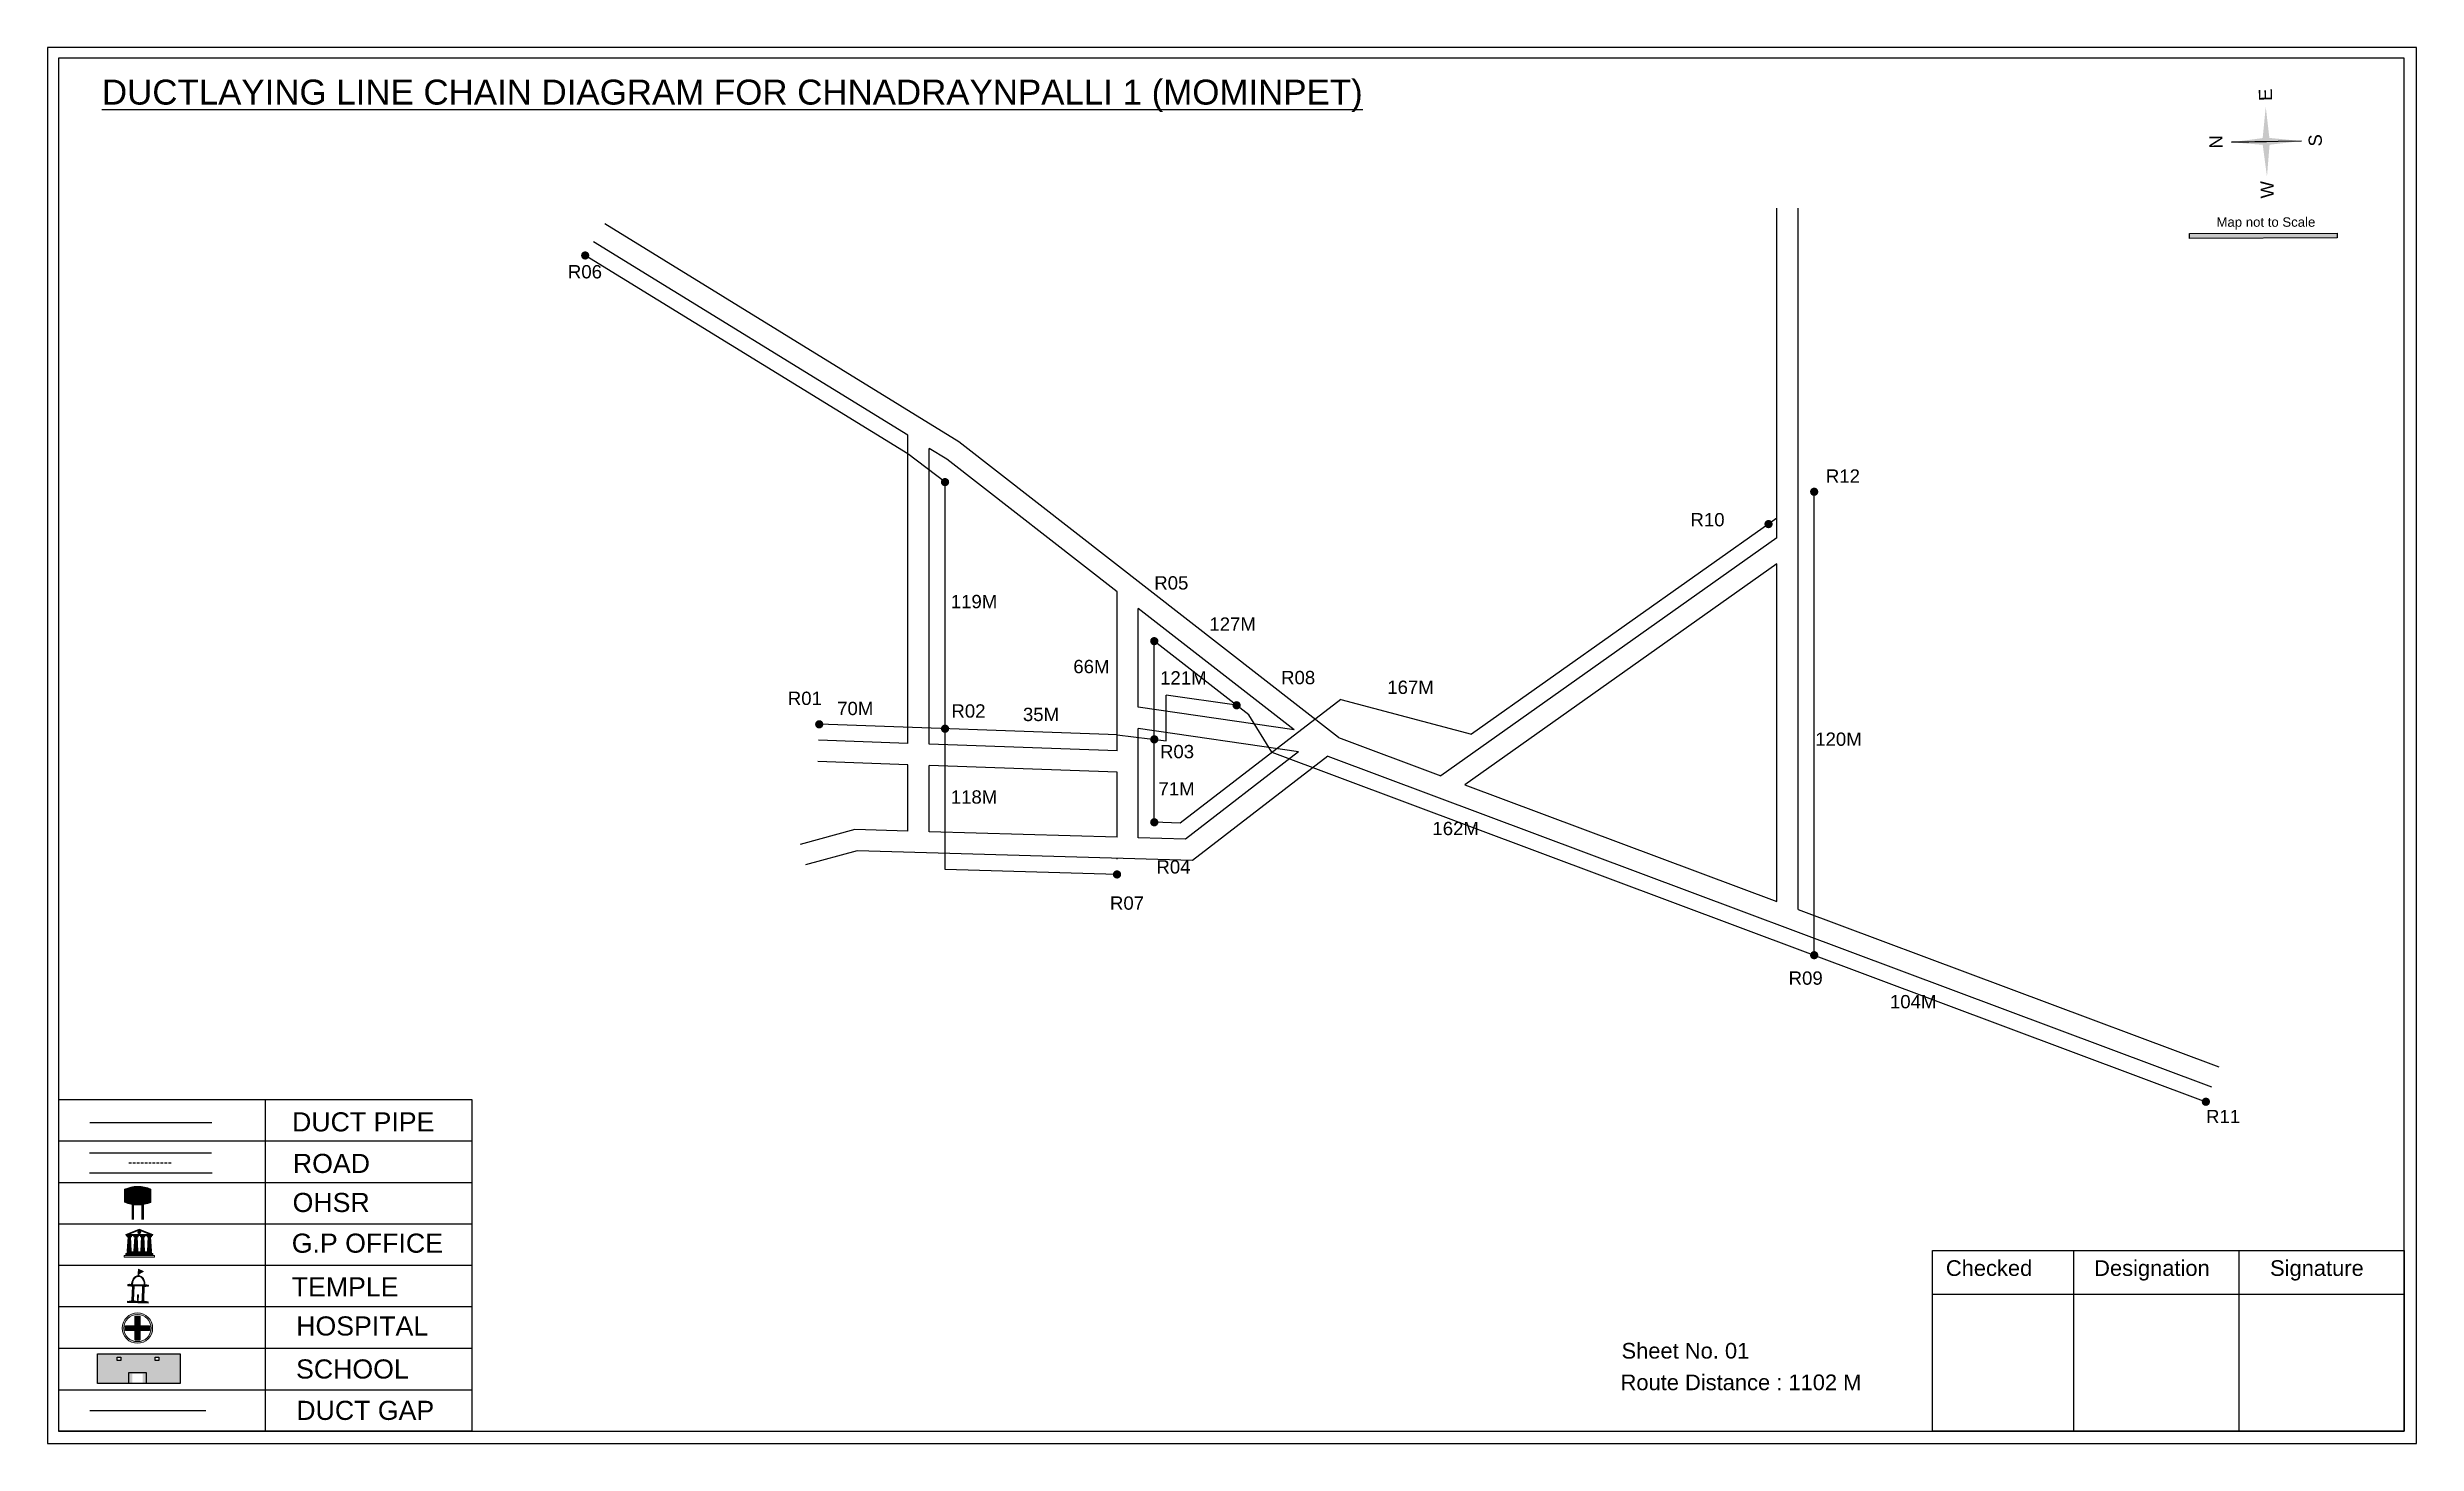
# Model space of a CAD drawing. Header units: inches. Extents: x -117 to 51867, y -12715 to 3423.
# Drawn here: x 1573 to 2464, y -8817 to -8293 of the extents above; entities that cross this region are included whole.
import ezdxf

# ---------------------------------------------------------------- set-up
doc = ezdxf.new("R2010")
doc.units = ezdxf.units.IN
doc.header["$MEASUREMENT"] = 0
doc.linetypes.add('DASHEDX2', pattern=[1.5, 1, -0.5])
for name, color, linetype in [('LANDMARK', 7, 'Continuous'), ('OHT', 7, 'Continuous'), ('pipe', 5, 'Continuous')]:
    doc.layers.add(name, color=color, linetype=linetype)
doc.styles.get("Standard").update_dxf_attribs({"font": 'arial.ttf'})

msp = doc.modelspace()

# ---------------------------------------------------------------- texts
at = {"color": 242, "true_color": 0xcd2027}
msp.add_text('%%UDUCTLAYING LINE CHAIN DIAGRAM FOR CHNADRAYNPALLI 1 (MOMINPET)', height=9.375, dxfattribs=at).set_placement((1593.98, -8314.42))
for s, p in [('E', (2409.34, -8313.02)), ('N', (2390.75, -8330.87)), ('S', (2428.04, -8330.12)), ('W', (2409.98, -8349.62))]:
    msp.add_text(s, height=4.95, rotation=91.00631).set_placement(p)
for s, height, p in [('Map not to Scale', 3.5424, (2388.43, -8360.31)), ('R06', 5, (1769.04, -8379.71)), ('R12', 5, (2241.68, -8456.46)), ('R10', 5, (2190.8, -8472.85)), ('R05', 5, (1989.34, -8496.58)), ('119M', 5, (1912.89, -8503.6)), ('127M', 5, (2010.05, -8512.07)), ('66M', 5, (1958.93, -8528.02)), ('121M', 5, (1991.53, -8532.28)), ('R08', 5, (2036.99, -8532.15)), ('R01', 5, (1851.66, -8539.95)), ('167M', 5, (2076.88, -8535.81)), ('70M', 5, (1870.21, -8543.76)), ('R02', 5, (1913.13, -8544.71)), ('35M', 5, (1940, -8546.01)), ('120M', 5, (2237.66, -8555.3)), ('R03', 5, (1991.49, -8559.97)), ('118M', 5, (1912.88, -8577.02)), ('71M', 5, (1990.92, -8573.96)), ('162M', 5, (2093.84, -8588.86)), ('R04', 5, (1990.15, -8603.27)), ('R07', 5, (1972.7, -8616.87)), ('R09', 5, (2227.68, -8645.05)), ('104M', 5, (2265.74, -8653.91)), ('DUCT PIPE', 7.178, (1665.4, -8700.15)), ('R11', 5, (2384.5, -8697.05)), ('ROAD ', 7.178, (1665.71, -8715.76)), ('OHSR', 7.178, (1665.61, -8730.43)), ('G.P OFFICE', 7.178, (1665.29, -8745.72)), ('Checked', 5.886, (2286.76, -8754.43)), ('Designation', 5.886, (2342.46, -8754.43)), ('Signature', 5.886, (2408.56, -8754.43)), ('TEMPLE', 7.178, (1665.28, -8762.13)), ('HOSPITAL', 7.178, (1666.96, -8776.82)), ('SCHOOL', 7.178, (1666.9, -8792.98)), ('Sheet No. 01', 5.886, (2164.9, -8785.49)), ('Route Distance : 1102 M', 5.886, (2164.53, -8797.36)), ('DUCT GAP', 7.178, (1667, -8808.53))]:
    msp.add_text(s, height=height).set_placement(p)

# ---------------------------------------------------------------- blocks, each defined once
blk = doc.blocks.new('OHT')
at = {"linetype": 'Continuous', "lineweight": 0, "true_color": 0x0ffffc}
blk.add_hatch(color=4, dxfattribs=at).paths.add_polyline_path([(0.012, 1), (0, 1, 0.101323), (-0.4, 0.916), (-0.4, 0.525, 0.194075), (0.399, 0.521), (0.399, 0.921, 0.097877)])
at = {"color": 4, "linetype": 'Continuous', "lineweight": 0, "true_color": 0x0ffffc, "flags": 128}
for points in [[(-0.4, 0.525), (-0.4, 0.916)], [(0.399, 0.521), (0.399, 0.921)]]:
    blk.add_lwpolyline(points, dxfattribs=at)
at = {"color": 4, "linetype": 'Continuous', "lineweight": 0, "true_color": 0x0ffffc, "const_width": 0.075, "flags": 128}
for points in [[(-0.15, 0), (-0.15, 0.475)], [(0.15, 0), (0.15, 0.473)]]:
    blk.add_lwpolyline(points, dxfattribs=at)
at = {"color": 4, "linetype": 'Continuous', "lineweight": 0, "true_color": 0x0ffffc}
for centre, radius, start, end in [((0.006, -0.019), 1.019, 67.31091, 113.47108), ((0.004, 1.513), 1.068, 247.76824, 291.70073)]:
    blk.add_arc(centre, radius, start, end, dxfattribs=at)
blk = doc.blocks.new('Government_Office')
at = {"linetype": 'Continuous', "lineweight": 0, "true_color": 0xff0000}
h = blk.add_hatch(color=1, dxfattribs=at)
h.paths.add_polyline_path([(0.44, 0.72), (0.45, 0.75), (0, 0.93), (-0.45, 0.75), (-0.44, 0.72)])
h.paths.add_polyline_path([(0.355, 0.75), (-0.355, 0.75), (0, 0.9)], flags=16)
h.paths.add_polyline_path([(0, 0.778, -1), (0, 0.872, -1)], flags=0)
h = blk.add_hatch(color=1, dxfattribs=at)
edge = h.paths.add_edge_path()
edge.add_arc((0, 0.825), 0.0467, 90, 270)
edge.add_arc((0, 0.825), 0.0467, 270, 450)
for points in [[(-0.5, 0.05), (0.5, 0.05), (0.5, 0), (-0.5, 0)], [(-0.45, 0.075), (-0.45, 0.12), (0.45, 0.12), (0.45, 0.075)], [(-0.4, 0.14), (-0.4, 0.18), (0.4, 0.18), (0.4, 0.14)]]:
    blk.add_hatch(color=1, dxfattribs=at).paths.add_polyline_path(points)
h = blk.add_hatch(color=1, dxfattribs=at)
edge = h.paths.add_edge_path()
edge.add_line((-0.27, 0.195), (-0.295, 0.675))
edge.add_line((-0.295, 0.675), (-0.29, 0.675))
edge.add_arc((-0.278, 0.688), 0.0176, 225.30401, 441.56588)
edge.add_line((-0.275, 0.705), (-0.395, 0.705))
edge.add_arc((-0.392, 0.688), 0.0176, 98.43412, 314.69599)
edge.add_line((-0.38, 0.675), (-0.375, 0.675))
edge.add_line((-0.375, 0.675), (-0.4, 0.195))
edge.add_line((-0.4, 0.195), (-0.27, 0.195))
h = blk.add_hatch(color=1, dxfattribs=at)
edge = h.paths.add_edge_path()
edge.add_line((-0.047, 0.195), (-0.072, 0.675))
edge.add_line((-0.072, 0.675), (-0.067, 0.675))
edge.add_arc((-0.054, 0.688), 0.0176, 225.30401, 441.56588)
edge.add_line((-0.052, 0.705), (-0.172, 0.705))
edge.add_arc((-0.169, 0.688), 0.0176, 98.43412, 314.69599)
edge.add_line((-0.157, 0.675), (-0.152, 0.675))
edge.add_line((-0.152, 0.675), (-0.177, 0.195))
edge.add_line((-0.177, 0.195), (-0.047, 0.195))
h = blk.add_hatch(color=1, dxfattribs=at)
edge = h.paths.add_edge_path()
edge.add_line((0.177, 0.195), (0.152, 0.675))
edge.add_line((0.152, 0.675), (0.157, 0.675))
edge.add_arc((0.169, 0.688), 0.0176, 225.30401, 441.56588)
edge.add_line((0.172, 0.705), (0.052, 0.705))
edge.add_arc((0.054, 0.688), 0.0176, 98.43412, 314.69599)
edge.add_line((0.067, 0.675), (0.072, 0.675))
edge.add_line((0.072, 0.675), (0.047, 0.195))
edge.add_line((0.047, 0.195), (0.177, 0.195))
h = blk.add_hatch(color=1, dxfattribs=at)
edge = h.paths.add_edge_path()
edge.add_line((0.4, 0.195), (0.375, 0.675))
edge.add_line((0.375, 0.675), (0.38, 0.675))
edge.add_arc((0.392, 0.688), 0.0176, 225.30401, 441.56588)
edge.add_line((0.395, 0.705), (0.275, 0.705))
edge.add_arc((0.278, 0.688), 0.0176, 98.43412, 314.69599)
edge.add_line((0.29, 0.675), (0.295, 0.675))
edge.add_line((0.295, 0.675), (0.27, 0.195))
edge.add_line((0.27, 0.195), (0.4, 0.195))
at = {"color": 1, "linetype": 'Continuous', "lineweight": 0, "true_color": 0xff0000, "flags": 128}
for points in [[(-0.45, 0.75), (-0.44, 0.72), (0.44, 0.72), (0.45, 0.75), (0, 0.93)], [(-0.355, 0.75), (0.355, 0.75), (0, 0.9)], [(-0.5, 0.05), (0.5, 0.05), (0.5, 0), (-0.5, 0)], [(-0.45, 0.075), (-0.45, 0.12), (0.45, 0.12), (0.45, 0.075)], [(-0.4, 0.14), (-0.4, 0.18), (0.4, 0.18), (0.4, 0.14)]]:
    blk.add_lwpolyline(points, close=True, dxfattribs=at)
for points in [[(0, 0.872, 1), (0, 0.778, 1)], [(-0.27, 0.195), (-0.295, 0.675), (-0.29, 0.675, 1.379694), (-0.275, 0.705), (-0.395, 0.705, 1.379694), (-0.38, 0.675), (-0.375, 0.675), (-0.4, 0.195)], [(-0.047, 0.195), (-0.072, 0.675), (-0.067, 0.675, 1.379694), (-0.052, 0.705), (-0.172, 0.705, 1.379694), (-0.157, 0.675), (-0.152, 0.675), (-0.177, 0.195)], [(0.177, 0.195), (0.152, 0.675), (0.157, 0.675, 1.379694), (0.172, 0.705), (0.052, 0.705, 1.379694), (0.067, 0.675), (0.072, 0.675), (0.047, 0.195)], [(0.4, 0.195), (0.375, 0.675), (0.38, 0.675, 1.379694), (0.395, 0.705), (0.275, 0.705, 1.379694), (0.29, 0.675), (0.295, 0.675), (0.27, 0.195)]]:
    blk.add_lwpolyline(points, format="xyb", close=True, dxfattribs=at)
blk = doc.blocks.new('Temple')
at = {"linetype": 'Continuous', "lineweight": 0, "true_color": 0xff0000}
h = blk.add_hatch(color=1, dxfattribs=at)
edge = h.paths.add_edge_path()
edge.add_line((0.175, 0.49), (0.225, 0.49))
edge.add_line((0.225, 0.49), (0.225, 0.497))
edge.add_line((0.225, 0.497), (0.307, 0.497))
edge.add_line((0.307, 0.497), (0.307, 0.533))
edge.add_line((0.307, 0.533), (0.257, 0.533))
edge.add_line((0.257, 0.533), (0.257, 0.54))
edge.add_line((0.257, 0.54), (0.2, 0.54))
edge.add_spline(control_points=[(0.2, 0.54), (0.2, 0.589), (0.19, 0.638), (0.142, 0.743), (0.092, 0.79), (0.027, 0.805), (0.02, 0.806), (0.012, 0.806)], knot_values=[4.712389, 4.712389, 4.712389, 4.712389, 5.278166, 5.278166, 6.117402, 6.117402, 6.223801, 6.223801, 6.223801, 6.223801], degree=3, periodic=0)
edge.add_line((0.012, 0.806), (0.012, 0.79))
edge.add_line((0.012, 0.79), (-0.012, 0.79))
edge.add_line((-0.012, 0.79), (-0.012, 0.806))
edge.add_spline(control_points=[(-0.012, 0.806), (-0.055, 0.802), (-0.096, 0.781), (-0.171, 0.699), (-0.197, 0.628), (-0.2, 0.55), (-0.2, 0.545), (-0.2, 0.54)], knot_values=[6.343965, 6.343965, 6.343965, 6.343965, 6.956638, 6.956638, 7.795874, 7.795874, 7.853982, 7.853982, 7.853982, 7.853982], degree=3, periodic=0)
edge.add_line((-0.2, 0.54), (-0.257, 0.54))
edge.add_line((-0.257, 0.54), (-0.257, 0.533))
edge.add_line((-0.257, 0.533), (-0.307, 0.533))
edge.add_line((-0.307, 0.533), (-0.307, 0.497))
edge.add_line((-0.307, 0.497), (-0.225, 0.497))
edge.add_line((-0.225, 0.497), (-0.225, 0.49))
edge.add_line((-0.225, 0.49), (-0.175, 0.49))
edge.add_line((-0.175, 0.49), (-0.175, 0.07))
edge.add_arc((-0.205, 0.07), 0.03, -90, 0, ccw=False)
edge.add_line((-0.205, 0.04), (-0.257, 0.04))
edge.add_line((-0.257, 0.04), (-0.257, 0.033))
edge.add_line((-0.257, 0.033), (-0.307, 0.033))
edge.add_line((-0.307, 0.033), (-0.307, 0))
edge.add_line((-0.307, 0), (0.307, 0))
edge.add_line((0.307, 0), (0.307, 0.033))
edge.add_line((0.307, 0.033), (0.257, 0.033))
edge.add_line((0.257, 0.033), (0.257, 0.04))
edge.add_line((0.257, 0.04), (0.205, 0.04))
edge.add_arc((0.205, 0.07), 0.03, 180, 270, ccw=False)
edge.add_line((0.175, 0.07), (0.175, 0.49))
h.paths.add_polyline_path([(0.125, 0.07, -0.414214), (0.095, 0.04), (0.05, 0.04), (0.05, 0.033), (-0.05, 0.033), (-0.05, 0.04), (-0.095, 0.04, -0.414214), (-0.125, 0.07), (-0.125, 0.497), (0.125, 0.497)], flags=16)
edge = h.paths.add_edge_path(flags=16)
edge.add_ellipse((0, 0.54), major_axis=(0, 0.242), ratio=0.722808, start_angle=270, end_angle=450, ccw=False)
edge.add_line((0.175, 0.54), (-0.175, 0.54))
h.paths.add_polyline_path([(0.012, 0.23), (0.012, 0.07), (-0.012, 0.07), (-0.012, 0.23)], flags=0)
h = blk.add_hatch(color=1, dxfattribs=at)
edge = h.paths.add_edge_path()
edge.add_line((0.012, 0.857), (0, 0.85))
edge.add_line((0, 0.85), (-0.003, 0.925))
edge.add_line((-0.003, 0.925), (-0.012, 0.925))
edge.add_line((-0.012, 0.925), (-0.012, 0.806))
edge.add_spline(control_points=[(-0.012, 0.806), (-0.004, 0.807), (0.004, 0.807), (0.012, 0.806)], knot_values=[6.223801, 6.223801, 6.223801, 6.223801, 6.343965, 6.343965, 6.343965, 6.343965], degree=3, periodic=0)
edge.add_line((0.012, 0.806), (0.012, 0.857))
h = blk.add_hatch(color=1, dxfattribs=at)
edge = h.paths.add_edge_path()
edge.add_line((0.012, 0.79), (0.012, 0.806))
edge.add_spline(control_points=[(0.012, 0.806), (0.004, 0.807), (-0.004, 0.807), (-0.012, 0.806)], knot_values=[6.223801, 6.223801, 6.223801, 6.223801, 6.343965, 6.343965, 6.343965, 6.343965], degree=3, periodic=0)
edge.add_line((-0.012, 0.806), (-0.012, 0.79))
edge.add_line((-0.012, 0.79), (0.012, 0.79))
at = {"linetype": 'Continuous', "lineweight": 0, "true_color": 0xe66000}
blk.add_hatch(color=32, dxfattribs=at).paths.add_polyline_path([(-0.006, 1), (0.147, 0.931), (0, 0.85)])
at = {"color": 1, "linetype": 'Continuous', "lineweight": 0, "true_color": 0xff0000, "flags": 128}
for points in [[(0.012, 0.925), (-0.012, 0.925), (-0.012, 0.79), (0.012, 0.79)], [(0.012, 0.23), (-0.012, 0.23), (-0.012, 0.07), (0.012, 0.07)]]:
    blk.add_lwpolyline(points, close=True, dxfattribs=at)
at = {"color": 32, "linetype": 'Continuous', "lineweight": 0, "true_color": 0xe66000, "flags": 128}
blk.add_lwpolyline([(-0.006, 1), (0.147, 0.931), (0, 0.85), (-0.006, 1)], dxfattribs=at)
at = {"color": 1, "linetype": 'Continuous', "lineweight": 0, "true_color": 0xff0000, "flags": 128}
blk.add_lwpolyline([(0.2, 0.54), (0.257, 0.54), (0.257, 0.533), (0.307, 0.533), (0.307, 0.497), (0.225, 0.497), (0.225, 0.49), (0.175, 0.49), (0.175, 0.07, 0.414214), (0.205, 0.04), (0.257, 0.04), (0.257, 0.033), (0.307, 0.033), (0.307, 0), (-0.307, 0), (-0.307, 0.033), (-0.257, 0.033), (-0.257, 0.04), (-0.205, 0.04, 0.414214), (-0.175, 0.07), (-0.175, 0.49), (-0.225, 0.49), (-0.225, 0.497), (-0.307, 0.497), (-0.307, 0.533), (-0.257, 0.533), (-0.257, 0.54), (-0.2, 0.54)], format="xyb", dxfattribs=at)
blk.add_lwpolyline([(-0.175, 0.54), (0.175, 0.54)], dxfattribs=at)
blk.add_lwpolyline([(0.125, 0.497), (0.125, 0.07, -0.414214), (0.095, 0.04), (0.05, 0.04), (0.05, 0.033), (-0.05, 0.033), (-0.05, 0.04), (-0.095, 0.04, -0.414214), (-0.125, 0.07), (-0.125, 0.497)], format="xyb", close=True, dxfattribs=at)
at = {"color": 1, "linetype": 'Continuous', "lineweight": 0, "true_color": 0xff0000}
blk.add_ellipse((0, 0.54), major_axis=(0, 0.242), ratio=0.722808, start_param=4.712389, end_param=7.853982, dxfattribs=at)
blk.add_open_spline([(0.2, 0.54), (0.2, 0.589), (0.19, 0.638), (0.142, 0.743), (0.092, 0.79), (-0.023, 0.816), (-0.085, 0.794), (-0.171, 0.699), (-0.197, 0.628), (-0.2, 0.55), (-0.2, 0.545), (-0.2, 0.54)], degree=3, knots=[4.712389, 4.712389, 4.712389, 4.712389, 5.278166, 5.278166, 6.117402, 6.117402, 6.956638, 6.956638, 7.795874, 7.795874, 7.853982, 7.853982, 7.853982, 7.853982], dxfattribs=at)
blk = doc.blocks.new('*U37')
at = {"color": 0, "linetype": 'DASHEDX2', "transparency": 16777216}
blk.add_line((-8.22, 0), (8.01, 0), dxfattribs=at)
blk = doc.blocks.new('Hospital')
at = {"linetype": 'Continuous', "lineweight": 0, "true_color": 0x000000}
h = blk.add_hatch(color=18, dxfattribs=at)
h.paths.add_polyline_path([(-0.5, 0, 1), (0.5, 0, 1)])
h.paths.add_polyline_path([(0.446, 0, -1), (-0.446, 0, -1)], flags=16)
at = {"linetype": 'Continuous', "true_color": 0xff0000}
blk.add_hatch(color=1, dxfattribs=at).paths.add_polyline_path([(-0.394, 0.08), (-0.08, 0.08), (-0.08, 0.394), (0.08, 0.394), (0.08, 0.08), (0.394, 0.08), (0.394, -0.08), (0.08, -0.08), (0.08, -0.394), (-0.08, -0.394), (-0.08, -0.08), (-0.394, -0.08)])
at = {"color": 1, "linetype": 'Continuous', "true_color": 0xff0000, "flags": 128}
blk.add_lwpolyline([(-0.394, 0.08), (-0.08, 0.08), (-0.08, 0.394), (0.08, 0.394), (0.08, 0.08), (0.394, 0.08), (0.394, -0.08), (0.08, -0.08), (0.08, -0.394), (-0.08, -0.394), (-0.08, -0.08), (-0.394, -0.08)], close=True, dxfattribs=at)
at = {"color": 18, "linetype": 'Continuous', "lineweight": 0, "true_color": 0x000000}
for radius in [0.5, 0.446]:
    blk.add_circle((0, 0), radius, dxfattribs=at)

# ---------------------------------------------------------------- hatches: boundary and pattern name
at = {"true_color": 0x0093dd}
h = msp.add_hatch(color=142, dxfattribs=at)
h.dxf.hatch_style = 1
h.paths.add_polyline_path([(2378.25, -8362.81), (2378.25, -8364.66), (2433.76, -8364.53), (2433.76, -8362.69)])
at = {"ltscale": 0.5}
h = msp.add_hatch(color=5, dxfattribs=at)
h.dxf.hatch_style = 1
h.paths.add_polyline_path([(1777.09, -8371.09, 1), (1773.98, -8371.09, 1)])
h = msp.add_hatch(color=5, dxfattribs=at)
h.dxf.hatch_style = 1
h.paths.add_polyline_path([(1912.29, -8456.23, 1), (1909.17, -8456.23, 1)])
h = msp.add_hatch(color=5, dxfattribs=at)
h.dxf.hatch_style = 1
h.paths.add_polyline_path([(2238.84, -8459.85, 1), (2235.72, -8459.85, 1)])
h = msp.add_hatch(color=5, dxfattribs=at)
h.dxf.hatch_style = 1
h.paths.add_polyline_path([(2221.69, -8472, 1), (2218.57, -8472, 1)])
h = msp.add_hatch(color=5, dxfattribs=at)
h.dxf.hatch_style = 1
h.paths.add_polyline_path([(1990.91, -8515.98, 1), (1987.79, -8515.98, 1)])
h = msp.add_hatch(color=5, dxfattribs=at)
h.dxf.hatch_style = 1
h.paths.add_polyline_path([(2021.84, -8540.07, 1), (2018.72, -8540.07, 1)])
h = msp.add_hatch(color=5, dxfattribs=at)
h.dxf.hatch_style = 1
h.paths.add_polyline_path([(1865.02, -8547.22, 1), (1861.9, -8547.22, 1)])
h = msp.add_hatch(color=5, dxfattribs=at)
h.dxf.hatch_style = 1
h.paths.add_polyline_path([(1912.29, -8548.88, 1), (1909.17, -8548.88, 1)])
h = msp.add_hatch(color=5, dxfattribs=at)
h.dxf.hatch_style = 1
h.paths.add_polyline_path([(1990.91, -8552.87, 1), (1987.79, -8552.87, 1)])
h = msp.add_hatch(color=5, dxfattribs=at)
h.dxf.hatch_style = 1
h.paths.add_polyline_path([(1990.91, -8584.02, 1), (1987.79, -8584.02, 1)])
h = msp.add_hatch(color=5, dxfattribs=at)
h.dxf.hatch_style = 1
h.paths.add_polyline_path([(1976.91, -8603.62, 1), (1973.79, -8603.62, 1)])
h = msp.add_hatch(color=5, dxfattribs=at)
h.dxf.hatch_style = 1
h.paths.add_polyline_path([(2238.84, -8633.95, 1), (2235.72, -8633.95, 1)])
h = msp.add_hatch(color=5, dxfattribs=at)
h.dxf.hatch_style = 1
h.paths.add_polyline_path([(2386.01, -8689.01, 1), (2382.89, -8689.01, 1)])
at = {"true_color": 0xc8c92d}
h = msp.add_hatch(color=52, dxfattribs=at)
h.dxf.hatch_style = 1
h.paths.add_polyline_path([(1598.44, -8783.74), (1592.27, -8783.74), (1592.27, -8794.83), (1598.44, -8794.83)])
h.paths.add_polyline_path([(1623.29, -8783.74), (1617.12, -8783.74), (1617.12, -8794.83), (1623.29, -8794.83)])
at = {"true_color": 0x293189}
h = msp.add_hatch(color=177, dxfattribs=at)
h.dxf.hatch_style = 1
h.paths.add_polyline_path([(1617.12, -8783.74), (1598.44, -8783.74), (1598.44, -8794.83), (1605.45, -8794.83), (1605.45, -8791.2), (1609.3, -8791.2), (1609.3, -8794.83), (1617.12, -8794.83)])
h.paths.add_polyline_path([(1601.11, -8786.22), (1599.73, -8786.22), (1599.73, -8784.95), (1601.11, -8784.95)], flags=16)
h.paths.add_polyline_path([(1613.98, -8786.22), (1613.98, -8784.95), (1615.36, -8784.95), (1615.36, -8786.22)], flags=16)

# ---------------------------------------------------------------- linework, layer by layer
for p, q in [((2420.32, -8328.11), (2394.02, -8328.57)), ((2223.28, -8477.11), (2223.28, -8353.38)), ((2231.28, -8616.76), (2231.28, -8353.38)), ((1896.73, -8438.62), (1778.68, -8365.98)), ((1915.94, -8441.05), (1782.87, -8359.17)), ((1896.73, -8554.39), (1896.73, -8438.62)), ((1911.37, -8447.63), (1904.73, -8443.55)), ((1904.73, -8554.68), (1904.73, -8443.55)), ((2058.56, -8552.14), (1915.94, -8441.05)), ((1975.35, -8497.47), (1911.37, -8447.63)), ((2223.28, -8477.11), (2096.99, -8566.52)), ((2223.28, -8486.92), (2106.05, -8569.9)), ((2223.28, -8613.76), (2223.28, -8486.92)), ((1975.35, -8557.17), (1975.35, -8497.47)), ((2041.85, -8549.26), (1983.35, -8503.7)), ((1983.35, -8540.76), (1983.35, -8503.7)), ((1989.35, -8540.76), (1989.35, -8535.57)), ((2041.85, -8549.26), (1983.35, -8540.76)), ((1896.73, -8554.39), (1863.24, -8553.21)), ((1983.35, -8589.85), (1983.35, -8548.85)), ((2043.58, -8557.6), (1983.35, -8548.85)), ((2058.56, -8552.14), (2096.99, -8566.52)), ((1896.73, -8562.4), (1862.96, -8561.21)), ((1896.73, -8587.34), (1896.73, -8562.4)), ((1975.35, -8557.17), (1904.73, -8554.68)), ((1904.73, -8587.57), (1904.73, -8562.68)), ((1975.35, -8565.18), (1904.73, -8562.68)), ((2043.58, -8557.6), (2001.03, -8590.36)), ((2054.61, -8559.2), (2003.65, -8598.44)), ((2054.61, -8559.2), (2386.55, -8683.39)), ((1975.35, -8589.62), (1975.35, -8565.18)), ((2106.05, -8569.9), (2223.28, -8613.76)), ((1876.83, -8586.76), (1856.27, -8592.32)), ((1896.73, -8587.34), (1876.83, -8586.76)), ((1975.35, -8589.62), (1904.73, -8587.57)), ((2001.03, -8590.36), (1983.35, -8589.85)), ((1877.78, -8594.79), (1858.36, -8600.04)), ((2003.65, -8598.44), (1877.78, -8594.79)), ((1975.35, -8597.85), (1975.35, -8597.62)), ((2231.28, -8616.76), (2389.35, -8675.89)), ((1577.59, -8688.31), (1577.59, -8812.73)), ((1655.36, -8688.31), (1655.36, -8812.73)), ((1733.12, -8703.86), (1577.59, -8703.86)), ((1589.25, -8708.16), (1635.13, -8708.16)), ((1733.12, -8719.42), (1577.59, -8719.42)), ((1589.25, -8715.68), (1635.37, -8715.68)), ((1733.12, -8734.97), (1577.59, -8734.97)), ((1733.12, -8750.52), (1577.59, -8750.52)), ((1733.12, -8766.07), (1577.59, -8766.07)), ((1577.59, -8781.63), (1733.12, -8781.63)), ((1577.59, -8797.18), (1733.12, -8797.18)), ((1577.59, -8811.76), (1577.59, -8812.72)), ((1733.12, -8812.73), (1577.59, -8812.73))]:
    msp.add_line(p, q)
at = {"color": 1}
msp.add_line((2394.02, -8328.57), (2407.18, -8328.34), dxfattribs=at)
at = {"color": 242, "true_color": 0xcd2027}
for p, q in [((2334.65, -8744.89), (2334.65, -8812.78)), ((2396.86, -8744.89), (2396.86, -8812.78)), ((2281.69, -8761.33), (2458.91, -8761.33))]:
    msp.add_line(p, q, dxfattribs=at)
for points in [[(1573.48, -8292.93), (1573.48, -8817.43), (2463.62, -8817.43), (2463.62, -8292.93)], [(1577.59, -8296.95), (1577.59, -8812.72), (2458.91, -8812.72), (2458.91, -8296.95)], [(1623.35, -8783.74), (1623.35, -8794.83), (1592.27, -8794.83), (1592.27, -8783.74)], [(1601.11, -8784.95), (1601.11, -8786.22), (1599.73, -8786.22), (1599.73, -8784.95)], [(1613.98, -8786.22), (1613.98, -8784.95), (1615.36, -8784.95), (1615.36, -8786.22)]]:
    msp.add_lwpolyline(points, close=True)
at = {"color": 142, "true_color": 0x0093dd}
msp.add_lwpolyline([(2433.76, -8364.53), (2378.25, -8364.66), (2378.25, -8362.81), (2433.76, -8362.69), (2433.76, -8364.53)], dxfattribs=at)
for points in [[(1733.12, -8812.73), (1733.12, -8688.31), (1577.59, -8688.31)], [(1604.12, -8794.83), (1604.12, -8790.73), (1610.64, -8790.73), (1610.64, -8794.83)]]:
    msp.add_lwpolyline(points)
at = {"color": 242, "true_color": 0xcd2027}
msp.add_lwpolyline([(2458.91, -8812.78), (2281.69, -8812.78), (2281.69, -8744.89), (2458.91, -8744.89)], close=True, dxfattribs=at)
for points in [[(2408.46, -8328.3), (2405.65, -8328.35), (2406.94, -8315.19)], [(2408.47, -8328.3), (2405.65, -8328.35), (2407.4, -8341.49)], [(2407.2, -8329.63), (2407.15, -8326.82), (2420.32, -8328.11)]]:
    msp.add_solid(points)
at = {"color": 1}
msp.add_solid([(2407.2, -8329.64), (2407.15, -8326.82), (2394.02, -8328.57)], dxfattribs=at)
at = {"layer": 'OHT', "color": 5}
msp.add_line((1589.42, -8696.78), (1635.3, -8696.78), dxfattribs=at)
at = {"layer": 'OHT', "color": 1}
msp.add_line((1589.42, -8804.96), (1633.01, -8804.96), dxfattribs=at)
at = {"layer": 'pipe'}
for p, q in [((1896.73, -8445.67), (1775.53, -8371.09)), ((1910.73, -8456.23), (1896.73, -8445.67)), ((1910.73, -8601.75), (1910.73, -8456.23)), ((2237.28, -8633.95), (2237.28, -8459.85)), ((2223.28, -8469.76), (2108.57, -8550.97)), ((1989.35, -8584.02), (1989.35, -8515.98)), ((2024.92, -8543.68), (1989.35, -8515.98)), ((2020.28, -8540.07), (1993.82, -8536.22)), ((1993.82, -8553.41), (1993.82, -8536.22)), ((2059.38, -8537.87), (1999.07, -8584.3)), ((2033.57, -8557.74), (2024.92, -8543.68)), ((2059.38, -8537.87), (2108.57, -8550.97)), ((1975.56, -8551.17), (1863.46, -8547.22)), ((1975.35, -8551.17), (1993.82, -8553.41)), ((2033.57, -8557.74), (2384.45, -8689.01)), ((1999.07, -8584.3), (1989.35, -8584.02)), ((1975.35, -8603.62), (1910.73, -8601.75))]:
    msp.add_line(p, q, dxfattribs=at)

# ---------------------------------------------------------------- block references
at = {"linetype": 'DASHEDX2'}
msp.add_blockref('*U37', (1612.25, -8711.92), dxfattribs=at)
at = {"layer": 'LANDMARK'}
for name, p, xscale, yscale, zscale in [('Government_Office', (1608.01, -8747.38), 11.32114773247135, 11.32114773247135, 11.32114773247135), ('Hospital', (1607.32, -8774.04), 11.41772014427468, 11.41772014427468, 11.41772014427468)]:
    msp.add_blockref(name, p, dxfattribs=dict(at, xscale=xscale, yscale=yscale, zscale=zscale))
at = {"layer": 'LANDMARK', "xscale": 12.62452535729322, "yscale": 12.62452535729322, "zscale": 12.62452535729322, "rotation": 358.3713438591284}
msp.add_blockref('Temple', (1607.44, -8764.5), dxfattribs=at)
at = {"layer": 'OHT', "xscale": 12.45189723782068, "yscale": 12.45189723782068, "zscale": 12.45189723782068}
msp.add_blockref('OHT', (1607.42, -8733.28), dxfattribs=at)

msp.set_redraw_order([(e.dxf.handle, doc.entitydb.next_handle()) for e in msp.query("TEXT MTEXT ATTDEF DIMENSION ARC_DIMENSION")])  # texts and dimensions are drawn at this point

doc.saveas('drawing.dxf')
